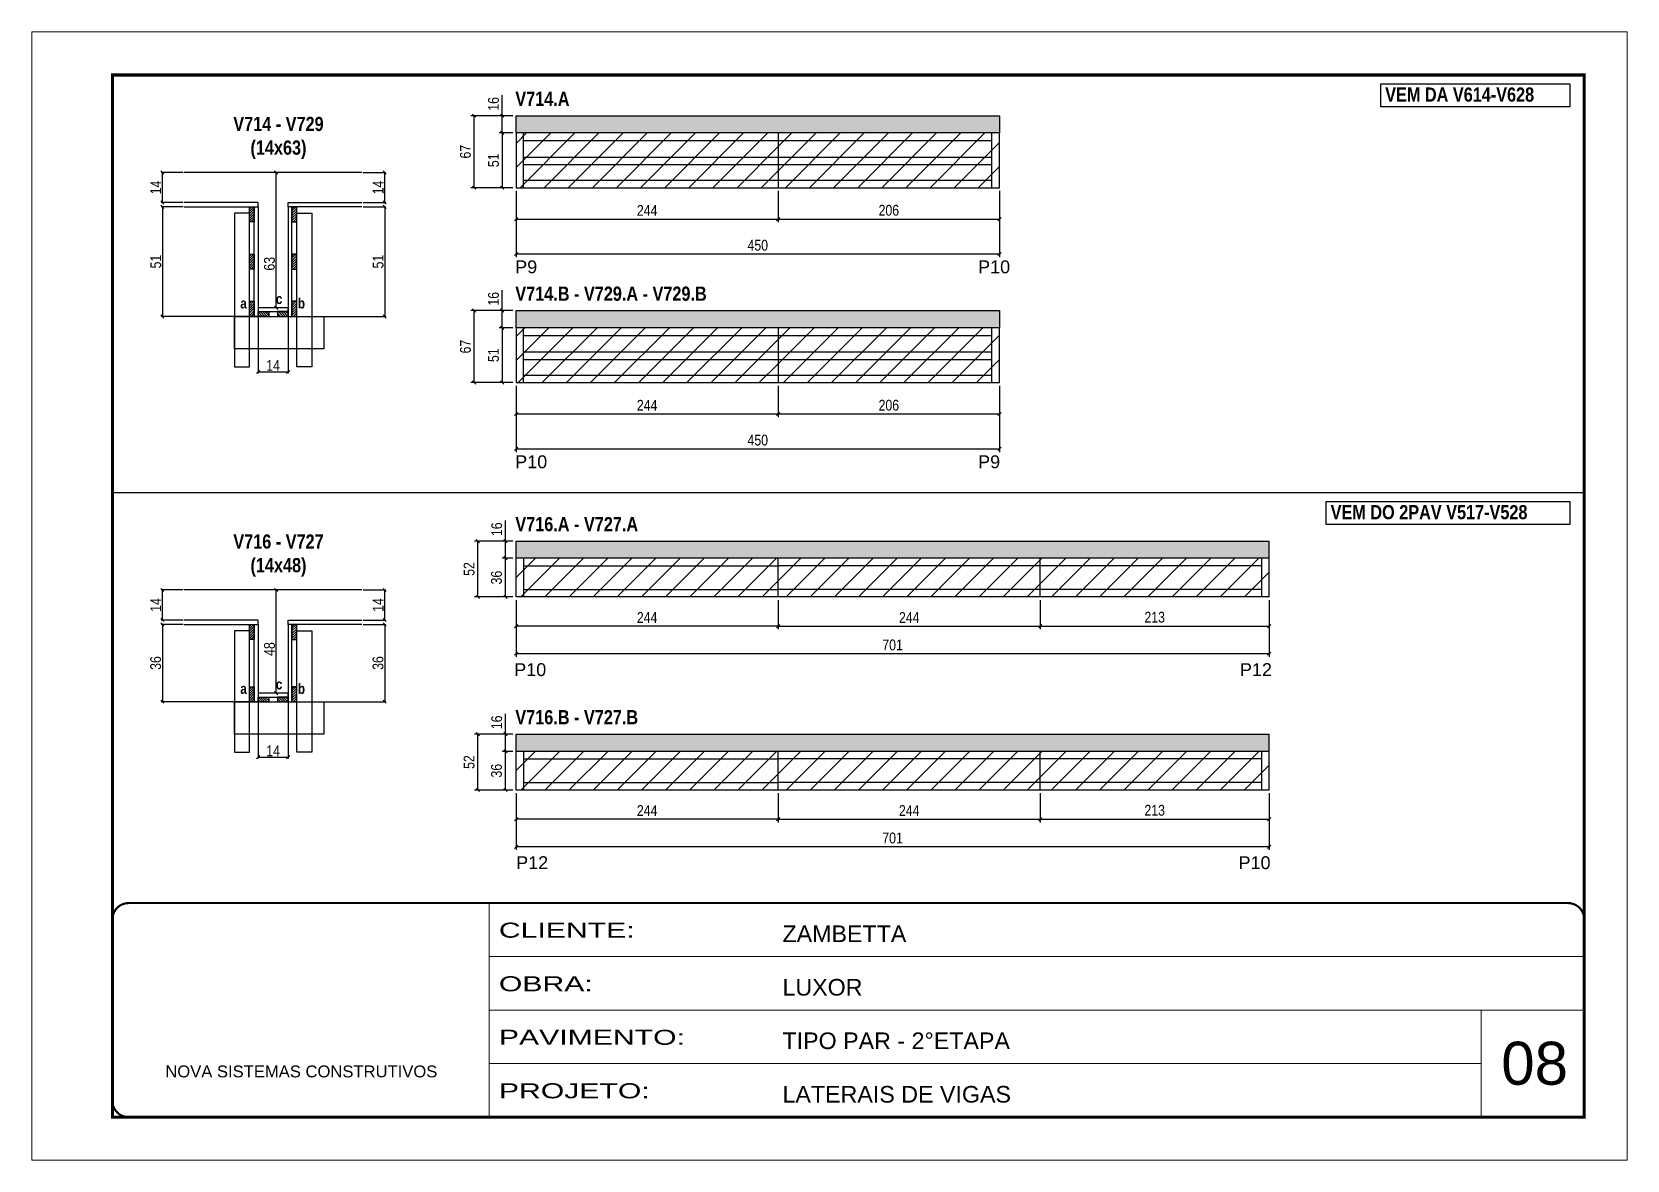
# Model space of a CAD drawing. Extents: x 3309 to 9563, y -2522 to 14608.
# Drawn here: x 8078 to 9563, y 12409 to 13459 of the extents above; entities that cross this region are included whole.
import ezdxf

# ---------------------------------------------------------------- set-up
doc = ezdxf.new("R2010")
doc.units = 0
doc.linetypes.add('CONTINUO', pattern=[0])
doc.linetypes.add('DASHED', pattern=[0.75, 0.5, -0.25])
for name, color, linetype in [('5', 5, 'Continuous'), ('COTA', 241, 'Continuous'), ('detalhes', 4, 'Continuous'), ('NOMENCLATURA', 7, 'Continuous'), ('Painéis', 200, 'Continuous'), ('SARR_2.2x7', 40, 'Continuous'), ('SARR_3.5x7', 81, 'Continuous')]:
    doc.layers.add(name, color=color, linetype=linetype)
for name, color, linetype, lineweight in [('CARIMBO', 255, 'Continuous', 9), ('CONCRETO', 251, 'Continuous', 25), ('Folhas', 255, 'Continuous', 9), ('Hachura', 251, 'Continuous', 9), ('SARRAFO DE PRESSAO', 251, 'DASHED', 9)]:
    doc.layers.add(name, color=color, linetype=linetype, lineweight=lineweight)
doc.styles.add('ARIAL', font='arial.ttf')
doc.styles.add('COTA TECNICA', font='techl___.ttf', dxfattribs={"height": 10})
doc.styles.add('COTA TECNICA 2X', font='techl___.ttf', dxfattribs={"height": 10})
doc.styles.get("Standard").update_dxf_attribs({"font": 'arial.ttf'})
doc.styles.add('TECNICA', font='techb___.ttf', dxfattribs={"height": 10})
doc.styles.add('Tecnologia', font='')
doc.styles.get('Tecnologia').set_extended_font_data('Forgotten Futurist')
doc.dimstyles.new('PAINEL', dxfattribs={"dimtxt": 10, "dimasz": 3, "dimexe": 3, "dimexo": 3, "dimgap": 3, "dimtad": 1, "dimdec": 1, "dimzin": 12, "dimdsep": 46, "dimtxsty": 'COTA TECNICA', "dimblk1": 'OBLIQUE', "dimblk2": 'OBLIQUE', "dimsah": 1, "dimcen": 0.9, "dimclrd": 4, "dimclre": 4, "dimclrt": 240, "dimadec": 1, "dimazin": 3, "dimtfac": 1, "dimtdec": 1, "dimtmove": 0, "dimatfit": 3, "dimfxl": 1, "dimtolj": 1, "dimtzin": 12, "dimarcsym": 0})
doc.dimstyles.new('SECAO', dxfattribs={"dimscale": 0.333333, "dimtxt": 5, "dimasz": 9, "dimexe": 3, "dimexo": 3, "dimgap": 3, "dimtad": 1, "dimdec": 1, "dimlfac": 0.5, "dimzin": 12, "dimdsep": 46, "dimtxsty": 'COTA TECNICA 2X', "dimblk1": 'OBLIQUE', "dimblk2": 'OBLIQUE', "dimsah": 1, "dimcen": 0.9, "dimclrd": 4, "dimclre": 4, "dimclrt": 240, "dimadec": 1, "dimazin": 3, "dimtfac": 1, "dimtdec": 1, "dimtmove": 0, "dimatfit": 3, "dimfxl": 1, "dimtolj": 1, "dimtzin": 12, "dimarcsym": 0})

msp = doc.modelspace()

# ---------------------------------------------------------------- texts
at = {"layer": '5', "linetype": 'Continuous'}
for s, rotation, p in [('P9', 359.99996, (8527.76, 13234.61)), ('P10', 359.99996, (8958.69, 13234.61)), ('P10', 359.99996, (8527.76, 13053.2)), ('P9', 359.99996, (8958.69, 13053.2)), ('P10', 0.00004, (8526.83, 12859.75)), ('P12', 0.00004, (9202.44, 12859.75)), ('P12', 359.99996, (8528.65, 12680.06)), ('P10', 359.99996, (9201.13, 12680.06))]:
    msp.add_text(s, height=12, rotation=rotation, dxfattribs=at).set_placement(p)
at = {"layer": 'CARIMBO', "style": 'ARIAL'}
msp.add_text('08', height=40, dxfattribs=at).set_placement((9445.73, 12479.43))
at = {"layer": 'detalhes', "style": 'TECNICA'}
for s, p in [('a', (8271.85, 13201.9)), ('c', (8304.91, 13206.01)), ('b', (8325.41, 13201.89)), ('a', (8271.85, 12843.24)), ('c', (8304.91, 12847.35)), ('b', (8325.41, 12843.23))]:
    msp.add_text(s, height=9.6, dxfattribs=at).set_placement(p)
at = {"layer": 'NOMENCLATURA', "style": 'TECNICA'}
for s, p in [('V714.A', (8527.9, 13390.48)), ('VEM DA V614-V628', (9337.69, 13394.37)), ('V714.B - V729.A - V729.B', (8527.9, 13209.06)), ('VEM DO 2PAV V517-V528', (9286.91, 13005.7)), ('V716.A - V727.A', (8527.9, 12994.56)), ('V716.B - V727.B', (8527.9, 12814.87))]:
    msp.add_text(s, height=13.2, dxfattribs=at).set_placement(p)
at = {"layer": 'NOMENCLATURA', "char_height": 13.2, "attachment_point": 2, "style": 'TECNICA'}
for s, heights, insert in [('V714 - V729\\P(14x63)', [0], (8307.4, 13380.24)), ('V716 - V727\\P(14x48)', [43.4], (8307.4, 12991.57))]:
    msp.add_mtext_dynamic_manual_height_columns(s, width=300.2766, gutter_width=1, heights=heights, dxfattribs=dict(at, insert=insert))

# ---------------------------------------------------------------- blocks, each defined once
blk = doc.blocks.new('9999999999')
at = {"color": 30, "linetype": 'CONTINUO'}
for p, q in [((98564.6, 34230.2), (98564.6, 34429.4)), ((98564.6, 34379.6), (99584, 34379.6)), ((98564.6, 34329.8), (99488, 34329.8)), ((99584, 34329.8), (99488, 34329.8)), ((99488, 34329.8), (99488, 34230.2)), ((98564.6, 34280), (99488, 34280))]:
    blk.add_line(p, q, dxfattribs=at)
at = {"color": 30, "linetype": 'CONTINUO', "const_width": 2}
blk.add_lwpolyline([(99584, 34230.2), (99584, 34414.4, 0.414214), (99569, 34429.4), (98229, 34429.4, 0.414214), (98214, 34414.4), (98214, 34245.2, 0.414214), (98229, 34230.2), (99584, 34230.2)], format="xyb", dxfattribs=at)
at = {"layer": 'Folhas'}
blk.add_lwpolyline([(98139, 34190.2), (99624, 34190.2), (99624, 35240.2), (98139, 35240.2)], close=True, dxfattribs=at)
at = {"layer": 'Folhas', "color": 30, "const_width": 3}
blk.add_lwpolyline([(98214, 34230.2), (99584, 34230.2), (99584, 35200.2), (98214, 35200.2)], close=True, dxfattribs=at)
at = {"color": 7, "linetype": 'Continuous', "ltscale": 5, "style": 'ARIAL'}
for s, height, p in [('ZAMBETTA', 15.48, (98837.7, 34393.1)), ('LUXOR', 15.48, (98837.7, 34343.3)), ('TIPO PAR - 2°ETAPA', 15.483, (98837.7, 34293.5)), ('NOVA SISTEMAS CONSTRUTIVOS', 11.059, (98263.2, 34267.2)), ('LATERAIS DE VIGAS', 15.483, (98837.7, 34243.7))]:
    blk.add_text(s, height=height, dxfattribs=at).set_placement(p)
at = {"layer": 'Folhas', "color": 7, "style": 'Tecnologia', "width": 1.5}
for s, p in [('CLIENTE:', (98573.7, 34397.2)), ('OBRA:', (98573.7, 34347.3)), ('PAVIMENTO:', (98573.7, 34297.5)), ('PROJETO:', (98573.7, 34247.7))]:
    blk.add_text(s, height=14, dxfattribs=at).set_placement(p)
blk = doc.blocks.new('_Oblique')
at = {"color": 0, "linetype": 'ByBlock', "lineweight": -2}
blk.add_line((-0.5, -0.5), (0.5, 0.5), dxfattribs=at)
blk = doc.blocks.new('*D134')
at = {"layer": 'COTA', "color": 4, "lineweight": -2, "transparency": 16777216}
for p, q in [((8218.7, 13296.5), (8198.3, 13296.5)), ((8199.3, 13296.5), (8199.3, 13194.5)), ((8279.4, 13194.5), (8198.3, 13194.5))]:
    blk.add_line(p, q, dxfattribs=at)
at = {"layer": 'Defpoints', "color": 0, "transparency": 16777216}
for p in [(8219.7, 13296.5), (8199.3, 13194.5), (8280.4, 13194.5, 0)]:
    blk.add_point(p, dxfattribs=at)
at = {"layer": 'COTA', "color": 4, "lineweight": -2, "transparency": 16777216, "xscale": 3, "yscale": 3, "zscale": 3}
for p, rotation in [((8199.3, 13296.5), 90), ((8199.3, 13194.5), 270)]:
    blk.add_blockref('_Oblique', p, dxfattribs=dict(at, rotation=rotation))
at = {"layer": 'COTA', "color": 240, "transparency": 16777216, "insert": (8193.2, 13245.5), "char_height": 10, "attachment_point": 5, "rotation": 90, "style": 'COTA TECNICA 2X'}
blk.add_mtext('\\A1;51', dxfattribs=at)
blk = doc.blocks.new('*D135')
at = {"layer": 'COTA', "color": 4, "lineweight": -2, "transparency": 16777216}
for p, q in [((8386.1, 13296.5), (8407.3, 13296.5)), ((8406.3, 13296.5), (8406.3, 13194.5)), ((8325.4, 13194.5), (8407.3, 13194.5))]:
    blk.add_line(p, q, dxfattribs=at)
at = {"layer": 'Defpoints', "color": 0, "transparency": 16777216}
for p in [(8385.1, 13296.5), (8324.4, 13194.5, 0), (8406.3, 13194.5)]:
    blk.add_point(p, dxfattribs=at)
at = {"layer": 'COTA', "color": 4, "lineweight": -2, "transparency": 16777216, "xscale": 3, "yscale": 3, "zscale": 3}
for p, rotation in [((8406.3, 13296.5), 90), ((8406.3, 13194.5), 270)]:
    blk.add_blockref('_Oblique', p, dxfattribs=dict(at, rotation=rotation))
at = {"layer": 'COTA', "color": 240, "transparency": 16777216, "insert": (8400.2, 13245.5), "char_height": 10, "attachment_point": 5, "rotation": 90, "style": 'COTA TECNICA 2X'}
blk.add_mtext('\\A1;51', dxfattribs=at)
blk = doc.blocks.new('*D136')
at = {"layer": 'COTA', "color": 4, "lineweight": -2, "transparency": 16777216}
for p, q in [((8315.4, 13328.5), (8304.2, 13328.5)), ((8305.2, 13202.5), (8305.2, 13328.5)), ((8315.4, 13202.5), (8304.2, 13202.5))]:
    blk.add_line(p, q, dxfattribs=at)
at = {"layer": 'Defpoints', "color": 0, "transparency": 16777216}
for p in [(8305.2, 13328.5), (8316.4, 13328.5), (8316.4, 13202.5)]:
    blk.add_point(p, dxfattribs=at)
at = {"layer": 'COTA', "color": 4, "lineweight": -2, "transparency": 16777216, "xscale": 3, "yscale": 3, "zscale": 3}
for p, rotation in [((8305.2, 13328.5), 90), ((8305.2, 13202.5), 270)]:
    blk.add_blockref('_Oblique', p, dxfattribs=dict(at, rotation=rotation))
at = {"layer": 'COTA', "color": 240, "transparency": 16777216, "insert": (8299, 13243.5), "char_height": 10, "attachment_point": 5, "rotation": 90, "style": 'COTA TECNICA 2X'}
blk.add_mtext('\\A1;63', dxfattribs=at)
blk = doc.blocks.new('*D137')
at = {"layer": 'COTA', "color": 4, "lineweight": -2, "transparency": 16777216}
for p, q in [((8386.1, 13328.5), (8407.3, 13328.5)), ((8406.3, 13300.5), (8406.3, 13328.5)), ((8386.1, 13300.5), (8407.3, 13300.5))]:
    blk.add_line(p, q, dxfattribs=at)
at = {"layer": 'Defpoints', "color": 0, "transparency": 16777216}
for p in [(8385.1, 13328.5), (8406.3, 13328.5), (8385.1, 13300.5)]:
    blk.add_point(p, dxfattribs=at)
at = {"layer": 'COTA', "color": 4, "lineweight": -2, "transparency": 16777216, "xscale": 3, "yscale": 3, "zscale": 3}
for p, rotation in [((8406.3, 13328.5), 90), ((8406.3, 13300.5), 270)]:
    blk.add_blockref('_Oblique', p, dxfattribs=dict(at, rotation=rotation))
at = {"layer": 'COTA', "color": 240, "transparency": 16777216, "insert": (8400.2, 13314.5), "char_height": 10, "attachment_point": 5, "rotation": 90, "style": 'COTA TECNICA 2X'}
blk.add_mtext('\\A1;14', dxfattribs=at)
blk = doc.blocks.new('*D138')
at = {"layer": 'COTA', "color": 4, "lineweight": -2, "transparency": 16777216}
for p, q in [((8218.7, 13328.5), (8198.3, 13328.5)), ((8199.3, 13300.5), (8199.3, 13328.5)), ((8218.7, 13300.5), (8198.3, 13300.5))]:
    blk.add_line(p, q, dxfattribs=at)
at = {"layer": 'Defpoints', "color": 0, "transparency": 16777216}
for p in [(8199.3, 13328.5), (8219.7, 13328.5), (8219.7, 13300.5)]:
    blk.add_point(p, dxfattribs=at)
at = {"layer": 'COTA', "color": 4, "lineweight": -2, "transparency": 16777216, "xscale": 3, "yscale": 3, "zscale": 3}
for p, rotation in [((8199.3, 13328.5), 90), ((8199.3, 13300.5), 270)]:
    blk.add_blockref('_Oblique', p, dxfattribs=dict(at, rotation=rotation))
at = {"layer": 'COTA', "color": 240, "transparency": 16777216, "insert": (8193.2, 13314.5), "char_height": 10, "attachment_point": 5, "rotation": 90, "style": 'COTA TECNICA 2X'}
blk.add_mtext('\\A1;14', dxfattribs=at)
blk = doc.blocks.new('*D139')
at = {"layer": 'COTA', "color": 4, "lineweight": -2, "transparency": 16777216}
for p, q in [((8288.4, 13193.5), (8288.4, 13141.8)), ((8316.4, 13193.5), (8316.4, 13141.8)), ((8288.4, 13142.8), (8316.4, 13142.8))]:
    blk.add_line(p, q, dxfattribs=at)
at = {"layer": 'Defpoints', "color": 0, "transparency": 16777216}
for p in [(8288.4, 13194.5), (8316.4, 13194.5), (8316.4, 13142.8)]:
    blk.add_point(p, dxfattribs=at)
at = {"layer": 'COTA', "color": 4, "lineweight": -2, "transparency": 16777216, "xscale": 3, "yscale": 3, "zscale": 3, "rotation": 180}
blk.add_blockref('_Oblique', (8288.4, 13142.8), dxfattribs=at)
at = {"layer": 'COTA', "color": 4, "lineweight": -2, "transparency": 16777216, "xscale": 3, "yscale": 3, "zscale": 3}
blk.add_blockref('_Oblique', (8316.4, 13142.8), dxfattribs=at)
at = {"layer": 'COTA', "color": 240, "transparency": 16777216, "insert": (8302.4, 13148.9), "char_height": 10, "attachment_point": 5, "style": 'COTA TECNICA 2X'}
blk.add_mtext('\\A1;14', dxfattribs=at)
blk = doc.blocks.new('*D140')
at = {"layer": 'COTA', "color": 4, "lineweight": -2, "transparency": 16777216}
for p, q in [((8528.6, 13311.3), (8528.6, 13249.6)), ((8978.6, 13311.3), (8978.6, 13249.6)), ((8528.6, 13252.6), (8978.6, 13252.6))]:
    blk.add_line(p, q, dxfattribs=at)
at = {"layer": 'Defpoints', "color": 0, "transparency": 16777216}
for p in [(8528.6, 13314.3), (8978.6, 13314.3), (8978.6, 13252.6)]:
    blk.add_point(p, dxfattribs=at)
at = {"layer": 'COTA', "color": 4, "lineweight": -2, "transparency": 16777216, "xscale": 3, "yscale": 3, "zscale": 3, "rotation": 180}
blk.add_blockref('_Oblique', (8528.6, 13252.6), dxfattribs=at)
at = {"layer": 'COTA', "color": 4, "lineweight": -2, "transparency": 16777216, "xscale": 3, "yscale": 3, "zscale": 3}
blk.add_blockref('_Oblique', (8978.6, 13252.6), dxfattribs=at)
at = {"layer": 'COTA', "color": 240, "transparency": 16777216, "insert": (8753.6, 13260.7), "char_height": 10, "attachment_point": 5, "style": 'COTA TECNICA'}
blk.add_mtext('\\A1;450', dxfattribs=at)
blk = doc.blocks.new('*D141')
at = {"layer": 'COTA', "color": 4, "lineweight": -2, "transparency": 16777216}
for p, q in [((8528.6, 13311.3), (8528.6, 13282.1)), ((8772.6, 13311.3), (8772.6, 13282.1)), ((8528.6, 13285.1), (8772.6, 13285.1))]:
    blk.add_line(p, q, dxfattribs=at)
at = {"layer": 'Defpoints', "color": 0, "transparency": 16777216}
for p in [(8528.6, 13314.3), (8772.6, 13314.3), (8772.6, 13285.1)]:
    blk.add_point(p, dxfattribs=at)
at = {"layer": 'COTA', "color": 4, "lineweight": -2, "transparency": 16777216, "xscale": 3, "yscale": 3, "zscale": 3, "rotation": 180}
blk.add_blockref('_Oblique', (8528.6, 13285.1), dxfattribs=at)
at = {"layer": 'COTA', "color": 4, "lineweight": -2, "transparency": 16777216, "xscale": 3, "yscale": 3, "zscale": 3}
blk.add_blockref('_Oblique', (8772.6, 13285.1), dxfattribs=at)
at = {"layer": 'COTA', "color": 240, "transparency": 16777216, "insert": (8650.6, 13293.2), "char_height": 10, "attachment_point": 5, "style": 'COTA TECNICA'}
blk.add_mtext('\\A1;244', dxfattribs=at)
blk = doc.blocks.new('*D142')
at = {"layer": 'COTA', "color": 4, "lineweight": -2, "transparency": 16777216}
for p, q in [((8772.6, 13311.3), (8772.6, 13282.1)), ((8978.6, 13311.3), (8978.6, 13282.1)), ((8772.6, 13285.1), (8978.6, 13285.1))]:
    blk.add_line(p, q, dxfattribs=at)
at = {"layer": 'Defpoints', "color": 0, "transparency": 16777216}
for p in [(8772.6, 13314.3), (8978.6, 13314.3), (8978.6, 13285.1)]:
    blk.add_point(p, dxfattribs=at)
at = {"layer": 'COTA', "color": 4, "lineweight": -2, "transparency": 16777216, "xscale": 3, "yscale": 3, "zscale": 3, "rotation": 180}
blk.add_blockref('_Oblique', (8772.6, 13285.1), dxfattribs=at)
at = {"layer": 'COTA', "color": 4, "lineweight": -2, "transparency": 16777216, "xscale": 3, "yscale": 3, "zscale": 3}
blk.add_blockref('_Oblique', (8978.6, 13285.1), dxfattribs=at)
at = {"layer": 'COTA', "color": 240, "transparency": 16777216, "insert": (8875.6, 13293.2), "char_height": 10, "attachment_point": 5, "style": 'COTA TECNICA'}
blk.add_mtext('\\A1;206', dxfattribs=at)
blk = doc.blocks.new('*D143')
at = {"layer": 'COTA', "color": 4, "lineweight": -2, "transparency": 16777216}
for p, q in [((8525.6, 13365.3), (8512.7, 13365.3)), ((8515.7, 13365.3), (8515.7, 13314.3)), ((8525.6, 13314.3), (8512.7, 13314.3))]:
    blk.add_line(p, q, dxfattribs=at)
at = {"layer": 'Defpoints', "color": 0, "transparency": 16777216}
for p in [(8528.6, 13365.3), (8515.7, 13314.3), (8528.6, 13314.3)]:
    blk.add_point(p, dxfattribs=at)
at = {"layer": 'COTA', "color": 4, "lineweight": -2, "transparency": 16777216, "xscale": 3, "yscale": 3, "zscale": 3}
for p, rotation in [((8515.7, 13365.3), 90), ((8515.7, 13314.3), 270)]:
    blk.add_blockref('_Oblique', p, dxfattribs=dict(at, rotation=rotation))
at = {"layer": 'COTA', "color": 240, "transparency": 16777216, "insert": (8507.6, 13339.8), "char_height": 10, "attachment_point": 5, "rotation": 90, "style": 'COTA TECNICA'}
blk.add_mtext('\\A1;51', dxfattribs=at)
blk = doc.blocks.new('*D144')
at = {"layer": 'COTA', "color": 4, "lineweight": -2, "transparency": 16777216}
for p, q in [((8515.7, 13381.3), (8515.7, 13400.3)), ((8525.6, 13381.3), (8512.7, 13381.3)), ((8515.7, 13365.3), (8515.7, 13381.3)), ((8525.6, 13365.3), (8512.7, 13365.3))]:
    blk.add_line(p, q, dxfattribs=at)
at = {"layer": 'Defpoints', "color": 0, "transparency": 16777216}
for p in [(8515.7, 13381.3), (8528.6, 13381.3), (8528.6, 13365.3)]:
    blk.add_point(p, dxfattribs=at)
at = {"layer": 'COTA', "color": 4, "lineweight": -2, "transparency": 16777216, "xscale": 3, "yscale": 3, "zscale": 3}
for p, rotation in [((8515.7, 13381.3), 90), ((8515.7, 13365.3), 270)]:
    blk.add_blockref('_Oblique', p, dxfattribs=dict(at, rotation=rotation))
at = {"layer": 'COTA', "color": 240, "transparency": 16777216, "insert": (8507.6, 13392.3), "char_height": 10, "attachment_point": 5, "rotation": 90, "style": 'COTA TECNICA'}
blk.add_mtext('\\A1;16', dxfattribs=at)
blk = doc.blocks.new('*D145')
at = {"layer": 'COTA', "color": 4, "lineweight": -2, "transparency": 16777216}
for p, q in [((8525.6, 13381.3), (8486.6, 13381.3)), ((8489.6, 13314.3), (8489.6, 13381.3)), ((8525.6, 13314.3), (8486.6, 13314.3))]:
    blk.add_line(p, q, dxfattribs=at)
at = {"layer": 'Defpoints', "color": 0, "transparency": 16777216}
for p in [(8489.6, 13381.3), (8528.6, 13381.3), (8528.6, 13314.3)]:
    blk.add_point(p, dxfattribs=at)
at = {"layer": 'COTA', "color": 4, "lineweight": -2, "transparency": 16777216, "xscale": 3, "yscale": 3, "zscale": 3}
for p, rotation in [((8489.6, 13381.3), 90), ((8489.6, 13314.3), 270)]:
    blk.add_blockref('_Oblique', p, dxfattribs=dict(at, rotation=rotation))
at = {"layer": 'COTA', "color": 240, "transparency": 16777216, "insert": (8481.5, 13347.8), "char_height": 10, "attachment_point": 5, "rotation": 90, "style": 'COTA TECNICA'}
blk.add_mtext('\\A1;67', dxfattribs=at)
blk = doc.blocks.new('*D146')
at = {"layer": 'COTA', "color": 4, "lineweight": -2, "transparency": 16777216}
for p, q in [((8528.6, 13129.9), (8528.6, 13068.2)), ((8978.6, 13129.9), (8978.6, 13068.2)), ((8528.6, 13071.2), (8978.6, 13071.2))]:
    blk.add_line(p, q, dxfattribs=at)
at = {"layer": 'Defpoints', "color": 0, "transparency": 16777216}
for p in [(8528.6, 13132.9), (8978.6, 13132.9), (8978.6, 13071.2)]:
    blk.add_point(p, dxfattribs=at)
at = {"layer": 'COTA', "color": 4, "lineweight": -2, "transparency": 16777216, "xscale": 3, "yscale": 3, "zscale": 3, "rotation": 180}
blk.add_blockref('_Oblique', (8528.6, 13071.2), dxfattribs=at)
at = {"layer": 'COTA', "color": 4, "lineweight": -2, "transparency": 16777216, "xscale": 3, "yscale": 3, "zscale": 3}
blk.add_blockref('_Oblique', (8978.6, 13071.2), dxfattribs=at)
at = {"layer": 'COTA', "color": 240, "transparency": 16777216, "insert": (8753.6, 13079.3), "char_height": 10, "attachment_point": 5, "style": 'COTA TECNICA'}
blk.add_mtext('\\A1;450', dxfattribs=at)
blk = doc.blocks.new('*D147')
at = {"layer": 'COTA', "color": 4, "lineweight": -2, "transparency": 16777216}
for p, q in [((8528.6, 13129.9), (8528.6, 13100.7)), ((8772.6, 13129.9), (8772.6, 13100.7)), ((8528.6, 13103.7), (8772.6, 13103.7))]:
    blk.add_line(p, q, dxfattribs=at)
at = {"layer": 'Defpoints', "color": 0, "transparency": 16777216}
for p in [(8528.6, 13132.9), (8772.6, 13132.9), (8772.6, 13103.7)]:
    blk.add_point(p, dxfattribs=at)
at = {"layer": 'COTA', "color": 4, "lineweight": -2, "transparency": 16777216, "xscale": 3, "yscale": 3, "zscale": 3, "rotation": 180}
blk.add_blockref('_Oblique', (8528.6, 13103.7), dxfattribs=at)
at = {"layer": 'COTA', "color": 4, "lineweight": -2, "transparency": 16777216, "xscale": 3, "yscale": 3, "zscale": 3}
blk.add_blockref('_Oblique', (8772.6, 13103.7), dxfattribs=at)
at = {"layer": 'COTA', "color": 240, "transparency": 16777216, "insert": (8650.6, 13111.8), "char_height": 10, "attachment_point": 5, "style": 'COTA TECNICA'}
blk.add_mtext('\\A1;244', dxfattribs=at)
blk = doc.blocks.new('*D148')
at = {"layer": 'COTA', "color": 4, "lineweight": -2, "transparency": 16777216}
for p, q in [((8772.6, 13129.9), (8772.6, 13100.7)), ((8978.6, 13129.9), (8978.6, 13100.7)), ((8772.6, 13103.7), (8978.6, 13103.7))]:
    blk.add_line(p, q, dxfattribs=at)
at = {"layer": 'Defpoints', "color": 0, "transparency": 16777216}
for p in [(8772.6, 13132.9), (8978.6, 13132.9), (8978.6, 13103.7)]:
    blk.add_point(p, dxfattribs=at)
at = {"layer": 'COTA', "color": 4, "lineweight": -2, "transparency": 16777216, "xscale": 3, "yscale": 3, "zscale": 3, "rotation": 180}
blk.add_blockref('_Oblique', (8772.6, 13103.7), dxfattribs=at)
at = {"layer": 'COTA', "color": 4, "lineweight": -2, "transparency": 16777216, "xscale": 3, "yscale": 3, "zscale": 3}
blk.add_blockref('_Oblique', (8978.6, 13103.7), dxfattribs=at)
at = {"layer": 'COTA', "color": 240, "transparency": 16777216, "insert": (8875.6, 13111.8), "char_height": 10, "attachment_point": 5, "style": 'COTA TECNICA'}
blk.add_mtext('\\A1;206', dxfattribs=at)
blk = doc.blocks.new('*D149')
at = {"layer": 'COTA', "color": 4, "lineweight": -2, "transparency": 16777216}
for p, q in [((8525.6, 13183.9), (8512.7, 13183.9)), ((8515.7, 13183.9), (8515.7, 13132.9)), ((8525.6, 13132.9), (8512.7, 13132.9))]:
    blk.add_line(p, q, dxfattribs=at)
at = {"layer": 'Defpoints', "color": 0, "transparency": 16777216}
for p in [(8528.6, 13183.9), (8515.7, 13132.9), (8528.6, 13132.9)]:
    blk.add_point(p, dxfattribs=at)
at = {"layer": 'COTA', "color": 4, "lineweight": -2, "transparency": 16777216, "xscale": 3, "yscale": 3, "zscale": 3}
for p, rotation in [((8515.7, 13183.9), 90), ((8515.7, 13132.9), 270)]:
    blk.add_blockref('_Oblique', p, dxfattribs=dict(at, rotation=rotation))
at = {"layer": 'COTA', "color": 240, "transparency": 16777216, "insert": (8507.6, 13158.4), "char_height": 10, "attachment_point": 5, "rotation": 90, "style": 'COTA TECNICA'}
blk.add_mtext('\\A1;51', dxfattribs=at)
blk = doc.blocks.new('*D150')
at = {"layer": 'COTA', "color": 4, "lineweight": -2, "transparency": 16777216}
for p, q in [((8515.7, 13199.9), (8515.7, 13218.9)), ((8525.6, 13199.9), (8512.7, 13199.9)), ((8515.7, 13183.9), (8515.7, 13199.9)), ((8525.6, 13183.9), (8512.7, 13183.9))]:
    blk.add_line(p, q, dxfattribs=at)
at = {"layer": 'Defpoints', "color": 0, "transparency": 16777216}
for p in [(8515.7, 13199.9), (8528.6, 13199.9), (8528.6, 13183.9)]:
    blk.add_point(p, dxfattribs=at)
at = {"layer": 'COTA', "color": 4, "lineweight": -2, "transparency": 16777216, "xscale": 3, "yscale": 3, "zscale": 3}
for p, rotation in [((8515.7, 13199.9), 90), ((8515.7, 13183.9), 270)]:
    blk.add_blockref('_Oblique', p, dxfattribs=dict(at, rotation=rotation))
at = {"layer": 'COTA', "color": 240, "transparency": 16777216, "insert": (8507.6, 13210.9), "char_height": 10, "attachment_point": 5, "rotation": 90, "style": 'COTA TECNICA'}
blk.add_mtext('\\A1;16', dxfattribs=at)
blk = doc.blocks.new('*D151')
at = {"layer": 'COTA', "color": 4, "lineweight": -2, "transparency": 16777216}
for p, q in [((8525.6, 13199.9), (8486.6, 13199.9)), ((8489.6, 13132.9), (8489.6, 13199.9)), ((8525.6, 13132.9), (8486.6, 13132.9))]:
    blk.add_line(p, q, dxfattribs=at)
at = {"layer": 'Defpoints', "color": 0, "transparency": 16777216}
for p in [(8489.6, 13199.9), (8528.6, 13199.9), (8528.6, 13132.9)]:
    blk.add_point(p, dxfattribs=at)
at = {"layer": 'COTA', "color": 4, "lineweight": -2, "transparency": 16777216, "xscale": 3, "yscale": 3, "zscale": 3}
for p, rotation in [((8489.6, 13199.9), 90), ((8489.6, 13132.9), 270)]:
    blk.add_blockref('_Oblique', p, dxfattribs=dict(at, rotation=rotation))
at = {"layer": 'COTA', "color": 240, "transparency": 16777216, "insert": (8481.5, 13166.4), "char_height": 10, "attachment_point": 5, "rotation": 90, "style": 'COTA TECNICA'}
blk.add_mtext('\\A1;67', dxfattribs=at)
blk = doc.blocks.new('*D1104')
at = {"layer": 'COTA', "color": 4, "lineweight": -2, "transparency": 16777216}
for p, q in [((8218.7, 12907.9), (8198.3, 12907.9)), ((8199.3, 12907.9), (8199.3, 12835.9)), ((8279.4, 12835.9), (8198.3, 12835.9))]:
    blk.add_line(p, q, dxfattribs=at)
at = {"layer": 'Defpoints', "color": 0, "transparency": 16777216}
for p in [(8219.7, 12907.9), (8199.3, 12835.9), (8280.4, 12835.9, 0)]:
    blk.add_point(p, dxfattribs=at)
at = {"layer": 'COTA', "color": 4, "lineweight": -2, "transparency": 16777216, "xscale": 3, "yscale": 3, "zscale": 3}
for p, rotation in [((8199.3, 12907.9), 90), ((8199.3, 12835.9), 270)]:
    blk.add_blockref('_Oblique', p, dxfattribs=dict(at, rotation=rotation))
at = {"layer": 'COTA', "color": 240, "transparency": 16777216, "insert": (8193.1, 12871.9), "char_height": 10, "attachment_point": 5, "rotation": 90, "style": 'COTA TECNICA 2X'}
blk.add_mtext('\\A1;36', dxfattribs=at)
blk = doc.blocks.new('*D1105')
at = {"layer": 'COTA', "color": 4, "lineweight": -2, "transparency": 16777216}
for p, q in [((8386.1, 12907.9), (8407.3, 12907.9)), ((8406.3, 12907.9), (8406.3, 12835.9)), ((8325.4, 12835.9), (8407.3, 12835.9))]:
    blk.add_line(p, q, dxfattribs=at)
at = {"layer": 'Defpoints', "color": 0, "transparency": 16777216}
for p in [(8385.1, 12907.9), (8324.4, 12835.9, 0), (8406.3, 12835.9)]:
    blk.add_point(p, dxfattribs=at)
at = {"layer": 'COTA', "color": 4, "lineweight": -2, "transparency": 16777216, "xscale": 3, "yscale": 3, "zscale": 3}
for p, rotation in [((8406.3, 12907.9), 90), ((8406.3, 12835.9), 270)]:
    blk.add_blockref('_Oblique', p, dxfattribs=dict(at, rotation=rotation))
at = {"layer": 'COTA', "color": 240, "transparency": 16777216, "insert": (8400.1, 12871.9), "char_height": 10, "attachment_point": 5, "rotation": 90, "style": 'COTA TECNICA 2X'}
blk.add_mtext('\\A1;36', dxfattribs=at)
blk = doc.blocks.new('*D1106')
at = {"layer": 'COTA', "color": 4, "lineweight": -2, "transparency": 16777216}
for p, q in [((8315.4, 12939.9), (8304.2, 12939.9)), ((8305.2, 12843.9), (8305.2, 12939.9)), ((8315.4, 12843.9), (8304.2, 12843.9))]:
    blk.add_line(p, q, dxfattribs=at)
at = {"layer": 'Defpoints', "color": 0, "transparency": 16777216}
for p in [(8305.2, 12939.9), (8316.4, 12939.9), (8316.4, 12843.9)]:
    blk.add_point(p, dxfattribs=at)
at = {"layer": 'COTA', "color": 4, "lineweight": -2, "transparency": 16777216, "xscale": 3, "yscale": 3, "zscale": 3}
for p, rotation in [((8305.2, 12939.9), 90), ((8305.2, 12843.9), 270)]:
    blk.add_blockref('_Oblique', p, dxfattribs=dict(at, rotation=rotation))
at = {"layer": 'COTA', "color": 240, "transparency": 16777216, "insert": (8299.1, 12884.9), "char_height": 10, "attachment_point": 5, "rotation": 90, "style": 'COTA TECNICA 2X'}
blk.add_mtext('\\A1;48', dxfattribs=at)
blk = doc.blocks.new('*D1107')
at = {"layer": 'COTA', "color": 4, "lineweight": -2, "transparency": 16777216}
for p, q in [((8386.1, 12939.9), (8407.3, 12939.9)), ((8406.3, 12911.9), (8406.3, 12939.9)), ((8386.1, 12911.9), (8407.3, 12911.9))]:
    blk.add_line(p, q, dxfattribs=at)
at = {"layer": 'Defpoints', "color": 0, "transparency": 16777216}
for p in [(8385.1, 12939.9), (8406.3, 12939.9), (8385.1, 12911.9)]:
    blk.add_point(p, dxfattribs=at)
at = {"layer": 'COTA', "color": 4, "lineweight": -2, "transparency": 16777216, "xscale": 3, "yscale": 3, "zscale": 3}
for p, rotation in [((8406.3, 12939.9), 90), ((8406.3, 12911.9), 270)]:
    blk.add_blockref('_Oblique', p, dxfattribs=dict(at, rotation=rotation))
at = {"layer": 'COTA', "color": 240, "transparency": 16777216, "insert": (8400.2, 12925.9), "char_height": 10, "attachment_point": 5, "rotation": 90, "style": 'COTA TECNICA 2X'}
blk.add_mtext('\\A1;14', dxfattribs=at)
blk = doc.blocks.new('*D1114')
at = {"layer": 'COTA', "color": 4, "lineweight": -2, "transparency": 16777216}
for p, q in [((8218.7, 12939.9), (8198.3, 12939.9)), ((8199.3, 12911.9), (8199.3, 12939.9)), ((8218.7, 12911.9), (8198.3, 12911.9))]:
    blk.add_line(p, q, dxfattribs=at)
at = {"layer": 'Defpoints', "color": 0, "transparency": 16777216}
for p in [(8199.3, 12939.9), (8219.7, 12939.9), (8219.7, 12911.9)]:
    blk.add_point(p, dxfattribs=at)
at = {"layer": 'COTA', "color": 4, "lineweight": -2, "transparency": 16777216, "xscale": 3, "yscale": 3, "zscale": 3}
for p, rotation in [((8199.3, 12939.9), 90), ((8199.3, 12911.9), 270)]:
    blk.add_blockref('_Oblique', p, dxfattribs=dict(at, rotation=rotation))
at = {"layer": 'COTA', "color": 240, "transparency": 16777216, "insert": (8193.2, 12925.9), "char_height": 10, "attachment_point": 5, "rotation": 90, "style": 'COTA TECNICA 2X'}
blk.add_mtext('\\A1;14', dxfattribs=at)
blk = doc.blocks.new('*D1115')
at = {"layer": 'COTA', "color": 4, "lineweight": -2, "transparency": 16777216}
for p, q in [((8288.4, 12834.9), (8288.4, 12783.2)), ((8316.4, 12834.9), (8316.4, 12783.2)), ((8288.4, 12784.2), (8316.4, 12784.2))]:
    blk.add_line(p, q, dxfattribs=at)
at = {"layer": 'Defpoints', "color": 0, "transparency": 16777216}
for p in [(8288.4, 12835.9), (8316.4, 12835.9), (8316.4, 12784.2)]:
    blk.add_point(p, dxfattribs=at)
at = {"layer": 'COTA', "color": 4, "lineweight": -2, "transparency": 16777216, "xscale": 3, "yscale": 3, "zscale": 3, "rotation": 180}
blk.add_blockref('_Oblique', (8288.4, 12784.2), dxfattribs=at)
at = {"layer": 'COTA', "color": 4, "lineweight": -2, "transparency": 16777216, "xscale": 3, "yscale": 3, "zscale": 3}
blk.add_blockref('_Oblique', (8316.4, 12784.2), dxfattribs=at)
at = {"layer": 'COTA', "color": 240, "transparency": 16777216, "insert": (8302.4, 12790.2), "char_height": 10, "attachment_point": 5, "style": 'COTA TECNICA 2X'}
blk.add_mtext('\\A1;14', dxfattribs=at)
blk = doc.blocks.new('*D1108')
at = {"layer": 'COTA', "color": 4, "linetype": 'ByBlock', "lineweight": -2, "transparency": 16777216}
for p, q in [((8528.6, 12930.4), (8528.6, 12903.3)), ((8772.6, 12930.4), (8772.6, 12903.3)), ((8772.6, 12906.3), (8528.6, 12906.3))]:
    blk.add_line(p, q, dxfattribs=at)
at = {"layer": 'Defpoints', "color": 0, "linetype": 'ByBlock', "transparency": 16777216}
for p in [(8528.6, 12933.4), (8772.6, 12933.4), (8528.6, 12906.3)]:
    blk.add_point(p, dxfattribs=at)
at = {"layer": 'COTA', "color": 4, "linetype": 'ByBlock', "lineweight": -2, "transparency": 16777216, "xscale": 3, "yscale": 3, "zscale": 3, "rotation": 180}
blk.add_blockref('_Oblique', (8528.6, 12906.3), dxfattribs=at)
at = {"layer": 'COTA', "color": 4, "linetype": 'ByBlock', "lineweight": -2, "transparency": 16777216, "xscale": 3, "yscale": 3, "zscale": 3}
blk.add_blockref('_Oblique', (8772.6, 12906.3), dxfattribs=at)
at = {"layer": 'COTA', "color": 240, "linetype": 'ByBlock', "transparency": 16777216, "insert": (8650.6, 12914.3), "char_height": 10, "attachment_point": 5, "style": 'COTA TECNICA'}
blk.add_mtext('\\A1;244', dxfattribs=at)
blk = doc.blocks.new('*D1109')
at = {"layer": 'COTA', "color": 4, "lineweight": -2, "transparency": 16777216}
for p, q in [((8772.6, 12930.4), (8772.6, 12903.3)), ((9016.6, 12930.4), (9016.6, 12903.3)), ((8772.6, 12906.3), (9016.6, 12906.3))]:
    blk.add_line(p, q, dxfattribs=at)
at = {"layer": 'Defpoints', "color": 0, "transparency": 16777216}
for p in [(8772.6, 12933.4, 0), (9016.6, 12933.4, 0), (9016.6, 12906.3)]:
    blk.add_point(p, dxfattribs=at)
at = {"layer": 'COTA', "color": 4, "lineweight": -2, "transparency": 16777216, "xscale": 3, "yscale": 3, "zscale": 3, "rotation": 180}
blk.add_blockref('_Oblique', (8772.6, 12906.3), dxfattribs=at)
at = {"layer": 'COTA', "color": 4, "lineweight": -2, "transparency": 16777216, "xscale": 3, "yscale": 3, "zscale": 3}
blk.add_blockref('_Oblique', (9016.6, 12906.3), dxfattribs=at)
at = {"layer": 'COTA', "color": 240, "transparency": 16777216, "insert": (8894.6, 12914.3), "char_height": 10, "attachment_point": 5, "style": 'COTA TECNICA'}
blk.add_mtext('\\A1;244', dxfattribs=at)
blk = doc.blocks.new('*D1110')
at = {"layer": 'COTA', "color": 4, "lineweight": -2, "transparency": 16777216}
for p, q in [((9016.6, 12930.4), (9016.6, 12903.3)), ((9229.6, 12930.4), (9229.6, 12903.3)), ((9016.6, 12906.3), (9229.6, 12906.3))]:
    blk.add_line(p, q, dxfattribs=at)
at = {"layer": 'Defpoints', "color": 0, "transparency": 16777216}
for p in [(9016.6, 12933.4, 0), (9229.6, 12933.4, 0), (9229.6, 12906.3)]:
    blk.add_point(p, dxfattribs=at)
at = {"layer": 'COTA', "color": 4, "lineweight": -2, "transparency": 16777216, "xscale": 3, "yscale": 3, "zscale": 3, "rotation": 180}
blk.add_blockref('_Oblique', (9016.6, 12906.3), dxfattribs=at)
at = {"layer": 'COTA', "color": 4, "lineweight": -2, "transparency": 16777216, "xscale": 3, "yscale": 3, "zscale": 3}
blk.add_blockref('_Oblique', (9229.6, 12906.3), dxfattribs=at)
at = {"layer": 'COTA', "color": 240, "transparency": 16777216, "insert": (9123.1, 12914.5), "char_height": 10, "attachment_point": 5, "style": 'COTA TECNICA'}
blk.add_mtext('\\A1;213', dxfattribs=at)
blk = doc.blocks.new('*D1116')
at = {"layer": 'COTA', "color": 4, "lineweight": -2, "transparency": 16777216}
for p, q in [((8528.6, 12930.4), (8528.6, 12877.6)), ((9229.6, 12930.4), (9229.6, 12877.6)), ((9229.6, 12880.6), (8528.6, 12880.6))]:
    blk.add_line(p, q, dxfattribs=at)
at = {"layer": 'Defpoints', "color": 0, "transparency": 16777216}
for p in [(8528.6, 12933.4, 0), (9229.6, 12933.4, 0), (8528.6, 12880.6)]:
    blk.add_point(p, dxfattribs=at)
at = {"layer": 'COTA', "color": 4, "lineweight": -2, "transparency": 16777216, "xscale": 3, "yscale": 3, "zscale": 3, "rotation": 180}
blk.add_blockref('_Oblique', (8528.6, 12880.6), dxfattribs=at)
at = {"layer": 'COTA', "color": 4, "lineweight": -2, "transparency": 16777216, "xscale": 3, "yscale": 3, "zscale": 3}
blk.add_blockref('_Oblique', (9229.6, 12880.6), dxfattribs=at)
at = {"layer": 'COTA', "color": 240, "transparency": 16777216, "insert": (8879.1, 12888.7), "char_height": 10, "attachment_point": 5, "style": 'COTA TECNICA'}
blk.add_mtext('\\A1;701', dxfattribs=at)
blk = doc.blocks.new('*D1117')
at = {"layer": 'COTA', "color": 4, "lineweight": -2, "transparency": 16777216}
for p, q in [((8525.6, 12969.4), (8515.7, 12969.4)), ((8518.7, 12933.4), (8518.7, 12969.4)), ((8525.6, 12933.4), (8515.7, 12933.4))]:
    blk.add_line(p, q, dxfattribs=at)
at = {"layer": 'Defpoints', "color": 0, "transparency": 16777216}
for p in [(8518.7, 12969.4), (8528.6, 12969.4), (8528.6, 12933.4)]:
    blk.add_point(p, dxfattribs=at)
at = {"layer": 'COTA', "color": 4, "lineweight": -2, "transparency": 16777216, "xscale": 3, "yscale": 3, "zscale": 3}
for p, rotation in [((8518.7, 12969.4), 90), ((8518.7, 12933.4), 270)]:
    blk.add_blockref('_Oblique', p, dxfattribs=dict(at, rotation=rotation))
at = {"layer": 'COTA', "color": 240, "transparency": 16777216, "insert": (8510.4, 12951.4), "char_height": 10, "attachment_point": 5, "rotation": 90, "style": 'COTA TECNICA'}
blk.add_mtext('\\A1;36', dxfattribs=at)
blk = doc.blocks.new('*D1118')
at = {"layer": 'COTA', "color": 4, "lineweight": -2, "transparency": 16777216}
for p, q in [((8518.7, 12985.4), (8518.7, 13004.4)), ((8525.6, 12985.4), (8515.7, 12985.4)), ((8518.7, 12969.4), (8518.7, 12985.4)), ((8525.6, 12969.4), (8515.7, 12969.4))]:
    blk.add_line(p, q, dxfattribs=at)
at = {"layer": 'Defpoints', "color": 0, "transparency": 16777216}
for p in [(8518.7, 12985.4), (8528.6, 12985.4), (8528.6, 12969.4)]:
    blk.add_point(p, dxfattribs=at)
at = {"layer": 'COTA', "color": 4, "lineweight": -2, "transparency": 16777216, "xscale": 3, "yscale": 3, "zscale": 3}
for p, rotation in [((8518.7, 12985.4), 90), ((8518.7, 12969.4), 270)]:
    blk.add_blockref('_Oblique', p, dxfattribs=dict(at, rotation=rotation))
at = {"layer": 'COTA', "color": 240, "transparency": 16777216, "insert": (8510.6, 12996.4), "char_height": 10, "attachment_point": 5, "rotation": 90, "style": 'COTA TECNICA'}
blk.add_mtext('\\A1;16', dxfattribs=at)
blk = doc.blocks.new('*D1119')
at = {"layer": 'COTA', "color": 4, "lineweight": -2, "transparency": 16777216}
for p, q in [((8525.6, 12985.4), (8490, 12985.4)), ((8493, 12933.4), (8493, 12985.4)), ((8525.6, 12933.4), (8490, 12933.4))]:
    blk.add_line(p, q, dxfattribs=at)
at = {"layer": 'Defpoints', "color": 0, "transparency": 16777216}
for p in [(8493, 12985.4), (8528.6, 12985.4), (8528.6, 12933.4)]:
    blk.add_point(p, dxfattribs=at)
at = {"layer": 'COTA', "color": 4, "lineweight": -2, "transparency": 16777216, "xscale": 3, "yscale": 3, "zscale": 3}
for p, rotation in [((8493, 12985.4), 90), ((8493, 12933.4), 270)]:
    blk.add_blockref('_Oblique', p, dxfattribs=dict(at, rotation=rotation))
at = {"layer": 'COTA', "color": 240, "transparency": 16777216, "insert": (8484.9, 12959.4), "char_height": 10, "attachment_point": 5, "rotation": 90, "style": 'COTA TECNICA'}
blk.add_mtext('\\A1;52', dxfattribs=at)
blk = doc.blocks.new('*D1111')
at = {"layer": 'COTA', "color": 4, "linetype": 'ByBlock', "lineweight": -2, "transparency": 16777216}
for p, q in [((8528.6, 12750.7), (8528.6, 12723.6)), ((8772.6, 12750.7), (8772.6, 12723.6)), ((8772.6, 12726.6), (8528.6, 12726.6))]:
    blk.add_line(p, q, dxfattribs=at)
at = {"layer": 'Defpoints', "color": 0, "linetype": 'ByBlock', "transparency": 16777216}
for p in [(8528.6, 12753.7), (8772.6, 12753.7), (8528.6, 12726.6)]:
    blk.add_point(p, dxfattribs=at)
at = {"layer": 'COTA', "color": 4, "linetype": 'ByBlock', "lineweight": -2, "transparency": 16777216, "xscale": 3, "yscale": 3, "zscale": 3, "rotation": 180}
blk.add_blockref('_Oblique', (8528.6, 12726.6), dxfattribs=at)
at = {"layer": 'COTA', "color": 4, "linetype": 'ByBlock', "lineweight": -2, "transparency": 16777216, "xscale": 3, "yscale": 3, "zscale": 3}
blk.add_blockref('_Oblique', (8772.6, 12726.6), dxfattribs=at)
at = {"layer": 'COTA', "color": 240, "linetype": 'ByBlock', "transparency": 16777216, "insert": (8650.6, 12734.6), "char_height": 10, "attachment_point": 5, "style": 'COTA TECNICA'}
blk.add_mtext('\\A1;244', dxfattribs=at)
blk = doc.blocks.new('*D1112')
at = {"layer": 'COTA', "color": 4, "lineweight": -2, "transparency": 16777216}
for p, q in [((8772.6, 12750.7), (8772.6, 12723.6)), ((9016.6, 12750.7), (9016.6, 12723.6)), ((8772.6, 12726.6), (9016.6, 12726.6))]:
    blk.add_line(p, q, dxfattribs=at)
at = {"layer": 'Defpoints', "color": 0, "transparency": 16777216}
for p in [(8772.6, 12753.7, 0), (9016.6, 12753.7, 0), (9016.6, 12726.6)]:
    blk.add_point(p, dxfattribs=at)
at = {"layer": 'COTA', "color": 4, "lineweight": -2, "transparency": 16777216, "xscale": 3, "yscale": 3, "zscale": 3, "rotation": 180}
blk.add_blockref('_Oblique', (8772.6, 12726.6), dxfattribs=at)
at = {"layer": 'COTA', "color": 4, "lineweight": -2, "transparency": 16777216, "xscale": 3, "yscale": 3, "zscale": 3}
blk.add_blockref('_Oblique', (9016.6, 12726.6), dxfattribs=at)
at = {"layer": 'COTA', "color": 240, "transparency": 16777216, "insert": (8894.6, 12734.6), "char_height": 10, "attachment_point": 5, "style": 'COTA TECNICA'}
blk.add_mtext('\\A1;244', dxfattribs=at)
blk = doc.blocks.new('*D1113')
at = {"layer": 'COTA', "color": 4, "lineweight": -2, "transparency": 16777216}
for p, q in [((9016.6, 12750.7), (9016.6, 12723.6)), ((9229.6, 12750.7), (9229.6, 12723.6)), ((9016.6, 12726.6), (9229.6, 12726.6))]:
    blk.add_line(p, q, dxfattribs=at)
at = {"layer": 'Defpoints', "color": 0, "transparency": 16777216}
for p in [(9016.6, 12753.7, 0), (9229.6, 12753.7, 0), (9229.6, 12726.6)]:
    blk.add_point(p, dxfattribs=at)
at = {"layer": 'COTA', "color": 4, "lineweight": -2, "transparency": 16777216, "xscale": 3, "yscale": 3, "zscale": 3, "rotation": 180}
blk.add_blockref('_Oblique', (9016.6, 12726.6), dxfattribs=at)
at = {"layer": 'COTA', "color": 4, "lineweight": -2, "transparency": 16777216, "xscale": 3, "yscale": 3, "zscale": 3}
blk.add_blockref('_Oblique', (9229.6, 12726.6), dxfattribs=at)
at = {"layer": 'COTA', "color": 240, "transparency": 16777216, "insert": (9123.1, 12734.8), "char_height": 10, "attachment_point": 5, "style": 'COTA TECNICA'}
blk.add_mtext('\\A1;213', dxfattribs=at)
blk = doc.blocks.new('*D1120')
at = {"layer": 'COTA', "color": 4, "lineweight": -2, "transparency": 16777216}
for p, q in [((8528.6, 12750.7), (8528.6, 12697.9)), ((9229.6, 12750.7), (9229.6, 12697.9)), ((9229.6, 12700.9), (8528.6, 12700.9))]:
    blk.add_line(p, q, dxfattribs=at)
at = {"layer": 'Defpoints', "color": 0, "transparency": 16777216}
for p in [(8528.6, 12753.7, 0), (9229.6, 12753.7, 0), (8528.6, 12700.9)]:
    blk.add_point(p, dxfattribs=at)
at = {"layer": 'COTA', "color": 4, "lineweight": -2, "transparency": 16777216, "xscale": 3, "yscale": 3, "zscale": 3, "rotation": 180}
blk.add_blockref('_Oblique', (8528.6, 12700.9), dxfattribs=at)
at = {"layer": 'COTA', "color": 4, "lineweight": -2, "transparency": 16777216, "xscale": 3, "yscale": 3, "zscale": 3}
blk.add_blockref('_Oblique', (9229.6, 12700.9), dxfattribs=at)
at = {"layer": 'COTA', "color": 240, "transparency": 16777216, "insert": (8879.1, 12709), "char_height": 10, "attachment_point": 5, "style": 'COTA TECNICA'}
blk.add_mtext('\\A1;701', dxfattribs=at)
blk = doc.blocks.new('*D1121')
at = {"layer": 'COTA', "color": 4, "lineweight": -2, "transparency": 16777216}
for p, q in [((8525.6, 12789.7), (8515.7, 12789.7)), ((8518.7, 12753.7), (8518.7, 12789.7)), ((8525.6, 12753.7), (8515.7, 12753.7))]:
    blk.add_line(p, q, dxfattribs=at)
at = {"layer": 'Defpoints', "color": 0, "transparency": 16777216}
for p in [(8518.7, 12789.7), (8528.6, 12789.7), (8528.6, 12753.7)]:
    blk.add_point(p, dxfattribs=at)
at = {"layer": 'COTA', "color": 4, "lineweight": -2, "transparency": 16777216, "xscale": 3, "yscale": 3, "zscale": 3}
for p, rotation in [((8518.7, 12789.7), 90), ((8518.7, 12753.7), 270)]:
    blk.add_blockref('_Oblique', p, dxfattribs=dict(at, rotation=rotation))
at = {"layer": 'COTA', "color": 240, "transparency": 16777216, "insert": (8510.4, 12771.7), "char_height": 10, "attachment_point": 5, "rotation": 90, "style": 'COTA TECNICA'}
blk.add_mtext('\\A1;36', dxfattribs=at)
blk = doc.blocks.new('*D1122')
at = {"layer": 'COTA', "color": 4, "lineweight": -2, "transparency": 16777216}
for p, q in [((8518.7, 12805.7), (8518.7, 12824.7)), ((8525.6, 12805.7), (8515.7, 12805.7)), ((8518.7, 12789.7), (8518.7, 12805.7)), ((8525.6, 12789.7), (8515.7, 12789.7))]:
    blk.add_line(p, q, dxfattribs=at)
at = {"layer": 'Defpoints', "color": 0, "transparency": 16777216}
for p in [(8518.7, 12805.7), (8528.6, 12805.7), (8528.6, 12789.7)]:
    blk.add_point(p, dxfattribs=at)
at = {"layer": 'COTA', "color": 4, "lineweight": -2, "transparency": 16777216, "xscale": 3, "yscale": 3, "zscale": 3}
for p, rotation in [((8518.7, 12805.7), 90), ((8518.7, 12789.7), 270)]:
    blk.add_blockref('_Oblique', p, dxfattribs=dict(at, rotation=rotation))
at = {"layer": 'COTA', "color": 240, "transparency": 16777216, "insert": (8510.6, 12816.7), "char_height": 10, "attachment_point": 5, "rotation": 90, "style": 'COTA TECNICA'}
blk.add_mtext('\\A1;16', dxfattribs=at)
blk = doc.blocks.new('*D1123')
at = {"layer": 'COTA', "color": 4, "lineweight": -2, "transparency": 16777216}
for p, q in [((8525.6, 12805.7), (8490, 12805.7)), ((8493, 12753.7), (8493, 12805.7)), ((8525.6, 12753.7), (8490, 12753.7))]:
    blk.add_line(p, q, dxfattribs=at)
at = {"layer": 'Defpoints', "color": 0, "transparency": 16777216}
for p in [(8493, 12805.7), (8528.6, 12805.7), (8528.6, 12753.7)]:
    blk.add_point(p, dxfattribs=at)
at = {"layer": 'COTA', "color": 4, "lineweight": -2, "transparency": 16777216, "xscale": 3, "yscale": 3, "zscale": 3}
for p, rotation in [((8493, 12805.7), 90), ((8493, 12753.7), 270)]:
    blk.add_blockref('_Oblique', p, dxfattribs=dict(at, rotation=rotation))
at = {"layer": 'COTA', "color": 240, "transparency": 16777216, "insert": (8484.9, 12779.7), "char_height": 10, "attachment_point": 5, "rotation": 90, "style": 'COTA TECNICA'}
blk.add_mtext('\\A1;52', dxfattribs=at)

# ---------------------------------------------------------------- dimensions: what is measured, and where the dimension line sits
at = {"layer": 'COTA'}
for base, p1, p2, angle, dimstyle, picture, middle in [((8515.72, 13381.29), (8528.62, 13365.29), (8528.62, 13381.29), 90, 'PAINEL', '*D144', (8507.62, 13392.3)), ((8489.56, 13381.29), (8528.62, 13314.29), (8528.62, 13381.29), 90, 'PAINEL', '*D145', (8481.45, 13347.79)), ((8515.72, 13314.29), (8528.62, 13365.29), (8528.62, 13314.29), 90, 'PAINEL', '*D143', (8507.61, 13339.79)), ((8199.32, 13328.54), (8219.67, 13300.54), (8219.67, 13328.54), 90, 'SECAO', '*D138', (8193.25, 13314.54)), ((8406.29, 13328.54), (8385.07, 13300.54), (8385.07, 13328.54), 90, 'SECAO', '*D137', (8400.21, 13314.54)), ((8978.62, 13252.62), (8528.62, 13314.29), (8978.62, 13314.29), 180, 'PAINEL', '*D140', (8753.62, 13260.73)), ((8199.32, 13194.54, 0), (8219.67, 13296.54), (8280.37, 13194.54), 90, 'SECAO', '*D134', (8193.21, 13245.54, 0)), ((8406.29, 13194.54, 0), (8385.07, 13296.54), (8324.37, 13194.54), 90, 'SECAO', '*D135', (8400.18, 13245.54, 0)), ((8515.72, 13199.88), (8528.62, 13183.88), (8528.62, 13199.88), 90, 'PAINEL', '*D150', (8507.62, 13210.88)), ((8489.56, 13199.88), (8528.62, 13132.88), (8528.62, 13199.88), 90, 'PAINEL', '*D151', (8481.45, 13166.38)), ((8515.72, 13132.88), (8528.62, 13183.88), (8528.62, 13132.88), 90, 'PAINEL', '*D149', (8507.61, 13158.38)), ((8978.62, 13071.21), (8528.62, 13132.88), (8978.62, 13132.88), 180, 'PAINEL', '*D146', (8753.62, 13079.32)), ((8518.67, 12985.37), (8528.62, 12969.37), (8528.62, 12985.37), 90, 'PAINEL', '*D1118', (8510.57, 12996.38)), ((8493.04, 12985.37), (8528.62, 12933.37), (8528.62, 12985.37), 90, 'PAINEL', '*D1119', (8484.93, 12959.37)), ((8518.67, 12969.37), (8528.62, 12933.37), (8528.62, 12969.37), 90, 'PAINEL', '*D1117', (8510.45, 12951.37)), ((8199.32, 12939.88), (8219.67, 12911.88), (8219.67, 12939.88), 90, 'SECAO', '*D1114', (8193.25, 12925.88)), ((8406.29, 12939.88), (8385.07, 12911.88), (8385.07, 12939.88), 90, 'SECAO', '*D1107', (8400.21, 12925.88)), ((8199.32, 12835.88, 0), (8219.67, 12907.88), (8280.37, 12835.88), 90, 'SECAO', '*D1104', (8193.1, 12871.88, 0)), ((8406.29, 12835.88, 0), (8385.07, 12907.88), (8324.37, 12835.88), 90, 'SECAO', '*D1105', (8400.07, 12871.88, 0)), ((8518.67, 12805.68), (8528.62, 12789.68), (8528.62, 12805.68), 90, 'PAINEL', '*D1122', (8510.57, 12816.69)), ((8493.04, 12805.68), (8528.62, 12753.68), (8528.62, 12805.68), 90, 'PAINEL', '*D1123', (8484.93, 12779.68)), ((8518.67, 12789.68), (8528.62, 12753.68), (8528.62, 12789.68), 90, 'PAINEL', '*D1121', (8510.45, 12771.68))]:
    dim = msp.add_linear_dim(base=base, p1=p1, p2=p2, angle=angle, dimstyle=dimstyle, dxfattribs=at)
    dim.commit()
    dim.dimension.update_dxf_attribs({"geometry": picture, "text_midpoint": middle})
for base, p1, p2, picture, middle in [((8305.19, 13328.54), (8316.37, 13202.54), (8316.37, 13328.54), '*D136', (8305.19, 13243.54)), ((8305.19, 12939.88), (8316.37, 12843.88), (8316.37, 12939.88), '*D1106', (8305.19, 12884.88))]:
    dim = msp.add_linear_dim(base=base, p1=p1, p2=p2, angle=90, dimstyle='SECAO', dxfattribs=at)
    dim.commit()
    dim.dimension.update_dxf_attribs({"geometry": picture, "text_midpoint": middle, "dimtype": 160})
for base, p1, p2, dimstyle, picture, middle in [((8772.62, 13285.11), (8528.62, 13314.29), (8772.62, 13314.29), 'PAINEL', '*D141', (8650.62, 13293.19)), ((8316.37, 13142.84), (8288.37, 13194.54), (8316.37, 13194.54), 'SECAO', '*D139', (8302.37, 13148.91)), ((8772.62, 13103.7), (8528.62, 13132.88), (8772.62, 13132.88), 'PAINEL', '*D147', (8650.62, 13111.77)), ((8528.62, 12880.59, 0), (9229.62, 12933.37), (8528.62, 12933.37), 'PAINEL', '*D1116', (8879.12, 12888.7, 0)), ((9016.62, 12906.25, 0), (8772.62, 12933.37), (9016.62, 12933.37), 'PAINEL', '*D1109', (8894.62, 12914.33, 0)), ((9229.62, 12906.25, 0), (9016.62, 12933.37), (9229.62, 12933.37), 'PAINEL', '*D1110', (9123.12, 12914.47, 0)), ((8316.37, 12784.17), (8288.37, 12835.88), (8316.37, 12835.88), 'SECAO', '*D1115', (8302.37, 12790.24)), ((8528.62, 12700.9, 0), (9229.62, 12753.68), (8528.62, 12753.68), 'PAINEL', '*D1120', (8879.12, 12709.01, 0)), ((9016.62, 12726.56, 0), (8772.62, 12753.68), (9016.62, 12753.68), 'PAINEL', '*D1112', (8894.62, 12734.63, 0)), ((9229.62, 12726.56, 0), (9016.62, 12753.68), (9229.62, 12753.68), 'PAINEL', '*D1113', (9123.12, 12734.78, 0))]:
    dim = msp.add_linear_dim(base=base, p1=p1, p2=p2, dimstyle=dimstyle, dxfattribs=at)
    dim.commit()
    dim.dimension.update_dxf_attribs({"geometry": picture, "text_midpoint": middle})
for base, p1, p2, picture, middle in [((8978.62, 13285.11), (8772.62, 13314.29), (8978.62, 13314.29), '*D142', (8875.62, 13293.21)), ((8978.62, 13103.7), (8772.62, 13132.88), (8978.62, 13132.88), '*D148', (8875.62, 13111.8))]:
    dim = msp.add_linear_dim(base=base, p1=p1, p2=p2, dimstyle='PAINEL', override={"dimtmove": 1}, dxfattribs=at)
    dim.commit()
    dim.dimension.update_dxf_attribs({"geometry": picture, "text_midpoint": middle})
at = {"layer": 'COTA', "linetype": 'ByBlock'}
for base, p1, p2, picture, middle in [((8528.62, 12906.25), (8772.62, 12933.37), (8528.62, 12933.37), '*D1108', (8650.62, 12914.33)), ((8528.62, 12726.56), (8772.62, 12753.68), (8528.62, 12753.68), '*D1111', (8650.62, 12734.63))]:
    dim = msp.add_linear_dim(base=base, p1=p1, p2=p2, angle=180, dimstyle='PAINEL', override={"dimtmove": 1}, dxfattribs=at)
    dim.commit()
    dim.dimension.update_dxf_attribs({"geometry": picture, "text_midpoint": middle})

# ---------------------------------------------------------------- hatches: boundary and pattern name
at = {"layer": 'COTA'}
h = msp.add_hatch(dxfattribs=at)
h.set_pattern_fill('AR-CONC', color=256, scale=0.03)
h.set_pattern_definition([(50, (4804.7224, 1176.1116), (5.46554, -0.4781726), [0.5715, -6.2865]), (355, (4804.7224, 1176.1116), (-1.0573026, 5.7317054), [0.4572, -5.0292175]), (100.451445, (4805.178, 1176.072), (4.4082374, 5.2535326), [0.4857003, -5.3427073]), (46.1842, (4804.7224, 1177.6356), (8.1323712, -1.26127), [0.85725, -9.42975]), (96.63556, (4805.4, 1177.5305), (7.122124, 7.4227837), [0.7285507, -8.014068]), (351.18415, (4804.722, 1177.636), (7.122124, 7.422784), [0.685799, -7.543792]), (21, (4805.4844, 1177.2546), (4.5484317, -3.067956), [0.5715, -6.2865]), (326, (4805.4844, 1177.2546), (1.8540609, 5.525639), [0.4572, -5.0292]), (71.451445, (4805.8634, 1176.999), (6.4024926, 2.457683), [0.4857003, -5.3426981]), (37.5, (4804.7224, 1176.1116), (0.0926581, 2.53665117), [0, -4.96824, 0, -5.1054, 0, -5.04825]), (7.5, (4804.7224, 1176.1116), (2.0045899, 3.00541724), [0, -2.91084, 0, -4.85394, 0, -1.92405]), (327.5, (4803.0231, 1176.1116), (4.06771786, -0.17186232), [0, -1.905, 0, -5.9436, 0, -7.8867]), (317.5, (4802.261, 1176.1116), (4.4438754, 0.7627947), [0, -2.4765, 0, -3.94716, 0, -5.6007])])
h.paths.add_polyline_path([(8528.62, 13381.29), (8528.62, 13365.29), (8978.62, 13365.29), (8978.62, 13381.29)])
h = msp.add_hatch(dxfattribs=at)
h.set_pattern_fill('AR-CONC', color=256, scale=0.03)
h.set_pattern_definition([(50, (4804.7224, 994.7), (5.46554, -0.4781726), [0.5715, -6.2865]), (355, (4804.7224, 994.7), (-1.0573026, 5.7317054), [0.4572, -5.0292175]), (100.451445, (4805.178, 994.66), (4.4082374, 5.2535326), [0.4857003, -5.3427073]), (46.1842, (4804.7224, 996.224), (8.1323712, -1.26127), [0.85725, -9.42975]), (96.63556, (4805.4, 996.119), (7.122124, 7.4227837), [0.7285507, -8.014068]), (351.18415, (4804.722, 996.224), (7.122124, 7.422784), [0.685799, -7.543792]), (21, (4805.4844, 995.843), (4.5484317, -3.067956), [0.5715, -6.2865]), (326, (4805.4844, 995.843), (1.8540609, 5.525639), [0.4572, -5.0292]), (71.451445, (4805.8634, 995.5874), (6.4024926, 2.457683), [0.4857003, -5.3426981]), (37.5, (4804.7224, 994.7), (0.0926581, 2.53665117), [0, -4.96824, 0, -5.1054, 0, -5.04825]), (7.5, (4804.7224, 994.7), (2.0045899, 3.00541724), [0, -2.91084, 0, -4.85394, 0, -1.92405]), (327.5, (4803.0231, 994.7), (4.06771786, -0.17186232), [0, -1.905, 0, -5.9436, 0, -7.8867]), (317.5, (4802.261, 994.7), (4.4438754, 0.7627947), [0, -2.4765, 0, -3.94716, 0, -5.6007])])
h.paths.add_polyline_path([(8528.62, 13199.88), (8528.62, 13183.88), (8978.62, 13183.88), (8978.62, 13199.88)])
h = msp.add_hatch(dxfattribs=at)
h.set_pattern_fill('AR-CONC', color=256, scale=0.03)
h.set_pattern_definition([(50, (4786.512, 3433.0584), (5.46554, -0.4781726), [0.5715, -6.2865]), (355, (4786.512, 3433.0584), (-1.0573026, 5.7317054), [0.4572, -5.0292175]), (100.451445, (4786.9676, 3433.0185), (4.4082374, 5.2535326), [0.4857003, -5.3427073]), (46.1842, (4786.512, 3434.5824), (8.1323712, -1.26127), [0.85725, -9.42975]), (96.63556, (4787.19, 3434.477), (7.122124, 7.422784), [0.728551, -8.014068]), (351.18415, (4786.512, 3434.582), (7.122124, 7.422784), [0.685799, -7.543792]), (21, (4787.274, 3434.2014), (4.5484317, -3.067956), [0.5715, -6.2865]), (326, (4787.274, 3434.2014), (1.854061, 5.525639), [0.4572, -5.0292]), (71.451445, (4787.653, 3433.9457), (6.4024926, 2.457683), [0.4857003, -5.342698]), (37.5, (4786.5122, 3433.0584), (0.0926581, 2.53665117), [0, -4.96824, 0, -5.1054, 0, -5.04825]), (7.5, (4786.5122, 3433.0584), (2.0045899, 3.00541724), [0, -2.91084, 0, -4.85394, 0, -1.92405]), (327.5, (4784.813, 3433.0584), (4.06771786, -0.17186232), [0, -1.905, 0, -5.9436, 0, -7.8867]), (317.5, (4784.051, 3433.0584), (4.4438754, 0.7627947), [0, -2.4765, 0, -3.94716, 0, -5.6007])])
h.paths.add_polyline_path([(9229.62, 12969.37), (9229.62, 12985.37), (8528.62, 12985.37), (8528.62, 12969.37)])
h = msp.add_hatch(dxfattribs=at)
h.set_pattern_fill('AR-CONC', color=256, scale=0.03)
h.set_pattern_definition([(50, (4786.512, 3251.3667), (5.46554, -0.4781726), [0.5715, -6.2865]), (355, (4786.512, 3251.3667), (-1.0573026, 5.7317054), [0.4572, -5.0292175]), (100.451445, (4786.9676, 3251.327), (4.4082374, 5.2535326), [0.4857003, -5.3427073]), (46.1842, (4786.512, 3252.891), (8.1323712, -1.26127), [0.85725, -9.42975]), (96.63556, (4787.19, 3252.7856), (7.122124, 7.422784), [0.728551, -8.014068]), (351.18415, (4786.512, 3252.891), (7.122124, 7.422784), [0.685799, -7.543792]), (21, (4787.274, 3252.5097), (4.5484317, -3.067956), [0.5715, -6.2865]), (326, (4787.274, 3252.5097), (1.854061, 5.525639), [0.4572, -5.0292]), (71.451445, (4787.653, 3252.254), (6.4024926, 2.457683), [0.4857003, -5.342698]), (37.5, (4786.5122, 3251.3667), (0.0926581, 2.53665117), [0, -4.96824, 0, -5.1054, 0, -5.04825]), (7.5, (4786.5122, 3251.3667), (2.0045899, 3.00541724), [0, -2.91084, 0, -4.85394, 0, -1.92405]), (327.5, (4784.813, 3251.3667), (4.06771786, -0.17186232), [0, -1.905, 0, -5.9436, 0, -7.8867]), (317.5, (4784.051, 3251.3667), (4.4438754, 0.7627947), [0, -2.4765, 0, -3.94716, 0, -5.6007])])
h.paths.add_polyline_path([(9229.62, 12789.68), (9229.62, 12805.68), (8528.62, 12805.68), (8528.62, 12789.68)])
at = {"layer": 'Hachura', "linetype": 'ByBlock'}
h = msp.add_hatch(dxfattribs=at)
h.set_pattern_fill('ANSI31', color=256, scale=5)
h.paths.add_polyline_path([(8772.62, 13365.29), (8528.62, 13365.29), (8528.62, 13314.29), (8772.62, 13314.29)])
h.paths.add_polyline_path([(8772.62, 13183.88), (8528.62, 13183.88), (8528.62, 13132.88), (8772.62, 13132.88)])
h = msp.add_hatch(dxfattribs=at)
h.set_pattern_fill('ANSI31', color=256, scale=5)
h.paths.add_polyline_path([(8978.62, 13365.29), (8772.62, 13365.29), (8772.62, 13314.29), (8978.62, 13314.29)])
h.paths.add_polyline_path([(8978.62, 13183.88), (8772.62, 13183.88), (8772.62, 13132.88), (8978.62, 13132.88)])
h = msp.add_hatch(dxfattribs=at)
h.set_pattern_fill('ANSI31', color=256, scale=5)
h.paths.add_polyline_path([(8772.62, 12969.37), (8528.62, 12969.37), (8528.62, 12933.37), (8772.62, 12933.37)])
h.paths.add_polyline_path([(9016.62, 12969.37), (8772.62, 12969.37), (8772.62, 12933.37), (9016.62, 12933.37)])
h.paths.add_polyline_path([(9229.62, 12969.37), (9016.62, 12969.37), (9016.62, 12933.37), (9229.62, 12933.37)])
h.paths.add_polyline_path([(9229.62, 12789.68), (9016.62, 12789.68), (9016.62, 12753.68), (9229.62, 12753.68)])
h.paths.add_polyline_path([(9016.62, 12789.68), (8772.62, 12789.68), (8772.62, 12753.68), (9016.62, 12753.68)])
h.paths.add_polyline_path([(8772.62, 12789.68), (8528.62, 12789.68), (8528.62, 12753.68), (8772.62, 12753.68)])
at = {"layer": 'SARR_2.2x7'}
h = msp.add_hatch(dxfattribs=at)
h.set_pattern_fill('ANSI31', color=256, scale=0.5)
h.set_pattern_definition([(45, (-115231.8024, -19938.9966), (-1.122532015, 1.122532015), [])])
h.paths.add_polyline_path([(8280.37, 13282.54), (8284.77, 13282.54), (8284.77, 13296.54), (8280.37, 13296.54)])
h = msp.add_hatch(dxfattribs=at)
h.set_pattern_fill('ANSI31', color=256, scale=0.5)
h.set_pattern_definition([(45, (-115241.8024, -19938.9966), (-1.122532015, 1.122532015), [])])
h.paths.add_polyline_path([(8324.37, 13282.54), (8319.97, 13282.54), (8319.97, 13296.54), (8324.37, 13296.54)])
h = msp.add_hatch(dxfattribs=at)
h.set_pattern_fill('ANSI31', color=256, scale=0.5)
h.set_pattern_definition([(45, (-115231.8024, -19982.9966), (-1.122532015, 1.122532015), [])])
h.paths.add_polyline_path([(8280.37, 13238.54), (8284.77, 13238.54), (8284.77, 13252.54), (8280.37, 13252.54)])
h = msp.add_hatch(dxfattribs=at)
h.set_pattern_fill('ANSI31', color=256, scale=0.5)
h.set_pattern_definition([(45, (-115241.8024, -19982.9966), (-1.122532015, 1.122532015), [])])
h.paths.add_polyline_path([(8324.37, 13238.54), (8319.97, 13238.54), (8319.97, 13252.54), (8324.37, 13252.54)])
h = msp.add_hatch(dxfattribs=at)
h.set_pattern_fill('ANSI31', color=256, scale=0.5)
h.set_pattern_definition([(45, (-115231.8024, -20026.9966), (-1.122532015, 1.122532015), [])])
h.paths.add_polyline_path([(8280.37, 13194.54), (8284.77, 13194.54), (8284.77, 13208.54), (8280.37, 13208.54)])
h = msp.add_hatch(dxfattribs=at)
h.set_pattern_fill('ANSI31', color=256, scale=0.5)
h.set_pattern_definition([(45, (-115241.8024, -20026.9966), (-1.122532015, 1.122532015), [])])
h.paths.add_polyline_path([(8324.37, 13194.54), (8319.97, 13194.54), (8319.97, 13208.54), (8324.37, 13208.54)])
h = msp.add_hatch(dxfattribs=at)
h.set_pattern_fill('ANSI31', color=256, scale=0.5, angle=90)
h.set_pattern_definition([(135, (41523.9059, -110317.6276), (-1.122532015, -1.122532015), [])])
h.paths.add_polyline_path([(8298.37, 13194.54), (8298.37, 13198.94), (8288.37, 13198.94), (8288.37, 13194.54)])
h = msp.add_hatch(dxfattribs=at)
h.set_pattern_fill('ANSI31', color=256, scale=0.5, angle=90)
h.set_pattern_definition([(135, (41513.9059, -110317.6276), (-1.122532015, -1.122532015), [])])
h.paths.add_polyline_path([(8306.37, 13198.94), (8306.37, 13194.54), (8316.37, 13194.54), (8316.37, 13198.94)])
h = msp.add_hatch(dxfattribs=at)
h.set_pattern_fill('ANSI31', color=256, scale=0.5)
h.set_pattern_definition([(45, (-115231.8024, -20327.662), (-1.122532015, 1.122532015), [])])
h.paths.add_polyline_path([(8280.37, 12893.88), (8284.77, 12893.88), (8284.77, 12907.88), (8280.37, 12907.88)])
h = msp.add_hatch(dxfattribs=at)
h.set_pattern_fill('ANSI31', color=256, scale=0.5)
h.set_pattern_definition([(45, (-115241.8024, -20327.662), (-1.122532015, 1.122532015), [])])
h.paths.add_polyline_path([(8324.37, 12893.88), (8319.97, 12893.88), (8319.97, 12907.88), (8324.37, 12907.88)])
h = msp.add_hatch(dxfattribs=at)
h.set_pattern_fill('ANSI31', color=256, scale=0.5)
h.set_pattern_definition([(45, (-115231.8024, -20385.662), (-1.122532015, 1.122532015), [])])
h.paths.add_polyline_path([(8280.37, 12835.88), (8284.77, 12835.88), (8284.77, 12849.88), (8280.37, 12849.88)])
h = msp.add_hatch(dxfattribs=at)
h.set_pattern_fill('ANSI31', color=256, scale=0.5)
h.set_pattern_definition([(45, (-115241.8024, -20385.662), (-1.122532015, 1.122532015), [])])
h.paths.add_polyline_path([(8324.37, 12835.88), (8319.97, 12835.88), (8319.97, 12849.88), (8324.37, 12849.88)])
h = msp.add_hatch(dxfattribs=at)
h.set_pattern_fill('ANSI31', color=256, scale=0.5, angle=90)
h.set_pattern_definition([(135, (41523.9059, -110676.293), (-1.122532015, -1.122532015), [])])
h.paths.add_polyline_path([(8298.37, 12835.88), (8298.37, 12840.28), (8288.37, 12840.28), (8288.37, 12835.88)])
h = msp.add_hatch(dxfattribs=at)
h.set_pattern_fill('ANSI31', color=256, scale=0.5, angle=90)
h.set_pattern_definition([(135, (41513.9059, -110676.293), (-1.122532015, -1.122532015), [])])
h.paths.add_polyline_path([(8306.37, 12840.28), (8306.37, 12835.88), (8316.37, 12835.88), (8316.37, 12840.28)])

# ---------------------------------------------------------------- linework, layer by layer
at = {"layer": 'CONCRETO', "linetype": 'Continuous'}
for p, q in [((8385.07, 13328.54), (8219.67, 13328.54)), ((8385.07, 12939.88), (8219.67, 12939.88))]:
    msp.add_line(p, q, dxfattribs=at)
at = {"layer": 'COTA'}
for p, q in [((8528.62, 13365.29), (8528.62, 13381.29)), ((8528.62, 13381.29), (8978.62, 13381.29)), ((8978.62, 13381.29), (8978.62, 13365.29)), ((8528.62, 13183.88), (8528.62, 13199.88)), ((8528.62, 13199.88), (8978.62, 13199.88)), ((8978.62, 13199.88), (8978.62, 13183.88)), ((8152.87, 13030.62), (9522.87, 13030.62)), ((8528.62, 12969.37), (8528.62, 12985.37)), ((8528.62, 12985.37), (9229.62, 12985.37)), ((9229.62, 12969.37), (9229.62, 12985.37)), ((8528.62, 12789.68), (8528.62, 12805.68)), ((8528.62, 12805.68), (9229.62, 12805.68)), ((9229.62, 12789.68), (9229.62, 12805.68))]:
    msp.add_line(p, q, dxfattribs=at)
at = {"layer": 'NOMENCLATURA'}
for points in [[(9333.5, 13410.96), (9509.51, 13410.96), (9509.51, 13389.4), (9333.5, 13389.4)], [(9282.72, 13022.3), (9509.51, 13022.3), (9509.51, 13000.74), (9282.72, 13000.74)]]:
    msp.add_lwpolyline(points, close=True, dxfattribs=at)
at = {"layer": 'Painéis', "linetype": 'ByBlock'}
for p, q in [((8978.62, 13365.29), (8528.62, 13365.29)), ((8528.62, 13365.29), (8528.62, 13314.29)), ((8772.62, 13365.29), (8772.62, 13314.29)), ((8978.62, 13314.29), (8978.62, 13365.29)), ((8528.62, 13314.29), (8978.62, 13314.29)), ((8978.62, 13183.88), (8528.62, 13183.88)), ((8528.62, 13183.88), (8528.62, 13132.88)), ((8772.62, 13183.88), (8772.62, 13132.88)), ((8978.62, 13132.88), (8978.62, 13183.88)), ((8528.62, 13132.88), (8978.62, 13132.88)), ((9229.62, 12969.37), (8528.62, 12969.37)), ((8528.62, 12933.37), (8528.62, 12969.37)), ((8772.62, 12933.37), (8772.62, 12969.37)), ((9016.62, 12933.37), (9016.62, 12969.37)), ((9229.62, 12933.37), (9229.62, 12969.37)), ((9229.62, 12933.37), (8528.62, 12933.37)), ((9229.62, 12789.68), (8528.62, 12789.68)), ((8528.62, 12753.68), (8528.62, 12789.68)), ((8772.62, 12753.68), (8772.62, 12789.68)), ((9016.62, 12753.68), (9016.62, 12789.68)), ((9229.62, 12753.68), (9229.62, 12789.68)), ((9229.62, 12753.68), (8528.62, 12753.68))]:
    msp.add_line(p, q, dxfattribs=at)
at = {"layer": 'Painéis', "linetype": 'Continuous', "elevation": 0}
for points in [[(8219.67, 13296.54), (8288.37, 13296.54), (8288.37, 13300.54), (8219.67, 13300.54)], [(8385.07, 13296.54), (8316.37, 13296.54), (8316.37, 13300.54), (8385.07, 13300.54)], [(8219.67, 12907.88), (8288.37, 12907.88), (8288.37, 12911.88), (8219.67, 12911.88)], [(8385.07, 12907.88), (8316.37, 12907.88), (8316.37, 12911.88), (8385.07, 12911.88)]]:
    msp.add_lwpolyline(points, dxfattribs=at)
at = {"layer": 'Painéis', "linetype": 'Continuous'}
for points in [[(8284.77, 13194.54), (8284.77, 13296.54), (8288.37, 13296.54), (8288.37, 13194.54)], [(8319.97, 13194.54), (8319.97, 13296.54), (8316.37, 13296.54), (8316.37, 13194.54)], [(8316.37, 13202.54), (8288.37, 13202.54), (8288.37, 13198.94), (8316.37, 13198.94)], [(8284.77, 12835.88), (8284.77, 12907.88), (8288.37, 12907.88), (8288.37, 12835.88)], [(8319.97, 12835.88), (8319.97, 12907.88), (8316.37, 12907.88), (8316.37, 12835.88)], [(8316.37, 12843.88), (8288.37, 12843.88), (8288.37, 12840.28), (8316.37, 12840.28)]]:
    msp.add_lwpolyline(points, close=True, dxfattribs=at)
at = {"layer": 'SARR_2.2x7', "linetype": 'Continuous'}
for p, q in [((8535.62, 13314.29), (8535.62, 13365.29)), ((8971.62, 13314.29), (8971.62, 13365.29)), ((8535.62, 13358.29), (8772.62, 13358.29)), ((8772.62, 13358.29), (8971.62, 13358.29)), ((8535.62, 13342.79), (8772.62, 13342.79)), ((8535.62, 13335.79), (8772.62, 13335.79)), ((8772.62, 13342.79), (8971.62, 13342.79)), ((8772.62, 13335.79), (8971.62, 13335.79)), ((8535.62, 13321.29), (8772.62, 13321.29)), ((8772.62, 13321.29), (8971.62, 13321.29)), ((8535.62, 13132.88), (8535.62, 13183.88)), ((8535.62, 13176.88), (8772.62, 13176.88)), ((8772.62, 13176.88), (8971.62, 13176.88)), ((8971.62, 13132.88), (8971.62, 13183.88)), ((8535.62, 13161.38), (8772.62, 13161.38)), ((8772.62, 13161.38), (8971.62, 13161.38)), ((8535.62, 13154.38), (8772.62, 13154.38)), ((8772.62, 13154.38), (8971.62, 13154.38)), ((8535.62, 13139.88), (8772.62, 13139.88)), ((8772.62, 13139.88), (8971.62, 13139.88)), ((8535.62, 12969.37), (8535.62, 12933.37)), ((9222.62, 12969.37), (9222.62, 12933.37)), ((8535.62, 12962.37), (8772.62, 12962.37)), ((9016.62, 12962.37), (8772.62, 12962.37)), ((9222.62, 12962.37), (9016.62, 12962.37)), ((8535.62, 12940.37), (8772.62, 12940.37)), ((9016.62, 12940.37), (8772.62, 12940.37)), ((9222.62, 12940.37), (9016.62, 12940.37)), ((8535.62, 12789.68), (8535.62, 12753.68)), ((9222.62, 12789.68), (9222.62, 12753.68)), ((8535.62, 12782.68), (8772.62, 12782.68)), ((9016.62, 12782.68), (8772.62, 12782.68)), ((9222.62, 12782.68), (9016.62, 12782.68)), ((8535.62, 12760.68), (8772.62, 12760.68)), ((9016.62, 12760.68), (8772.62, 12760.68)), ((9222.62, 12760.68), (9016.62, 12760.68))]:
    msp.add_line(p, q, dxfattribs=at)
at = {"layer": 'SARR_2.2x7'}
for points in [[(8284.77, 13296.54), (8284.77, 13282.54), (8280.37, 13282.54), (8280.37, 13296.54)], [(8319.97, 13296.54), (8319.97, 13282.54), (8324.37, 13282.54), (8324.37, 13296.54)], [(8284.77, 13252.54), (8284.77, 13238.54), (8280.37, 13238.54), (8280.37, 13252.54)], [(8319.97, 13252.54), (8319.97, 13238.54), (8324.37, 13238.54), (8324.37, 13252.54)], [(8284.77, 13208.54), (8284.77, 13194.54), (8280.37, 13194.54), (8280.37, 13208.54)], [(8319.97, 13208.54), (8319.97, 13194.54), (8324.37, 13194.54), (8324.37, 13208.54)], [(8288.37, 13198.94), (8298.37, 13198.94), (8298.37, 13194.54), (8288.37, 13194.54)], [(8316.37, 13198.94), (8306.37, 13198.94), (8306.37, 13194.54), (8316.37, 13194.54)], [(8284.77, 12907.88), (8284.77, 12893.88), (8280.37, 12893.88), (8280.37, 12907.88)], [(8319.97, 12907.88), (8319.97, 12893.88), (8324.37, 12893.88), (8324.37, 12907.88)], [(8284.77, 12849.88), (8284.77, 12835.88), (8280.37, 12835.88), (8280.37, 12849.88)], [(8319.97, 12849.88), (8319.97, 12835.88), (8324.37, 12835.88), (8324.37, 12849.88)], [(8288.37, 12840.28), (8298.37, 12840.28), (8298.37, 12835.88), (8288.37, 12835.88)], [(8316.37, 12840.28), (8306.37, 12840.28), (8306.37, 12835.88), (8316.37, 12835.88)]]:
    msp.add_lwpolyline(points, close=True, dxfattribs=at)
at = {"layer": 'SARR_3.5x7'}
for points in [[(8280.37, 13290.54), (8266.37, 13290.54), (8266.37, 13147.56), (8280.37, 13147.56)], [(8324.37, 13290.54), (8338.37, 13290.54), (8338.37, 13147.56), (8324.37, 13147.56)], [(8266.37, 13194.54), (8349.55, 13194.54), (8349.55, 13164.45), (8266.37, 13164.45)], [(8280.37, 12901.88), (8266.37, 12901.88), (8266.37, 12788.9), (8280.37, 12788.9)], [(8324.37, 12901.88), (8338.37, 12901.88), (8338.37, 12788.9), (8324.37, 12788.9)], [(8266.37, 12835.88), (8349.55, 12835.88), (8349.55, 12805.79), (8266.37, 12805.79)]]:
    msp.add_lwpolyline(points, close=True, dxfattribs=at)

# ---------------------------------------------------------------- block references
at = {"layer": 'SARRAFO DE PRESSAO', "color": 6, "linetype": 'ByBlock'}
msp.add_blockref('9999999999', (-90061.11, -21780.92), dxfattribs=at)

msp.set_redraw_order([(e.dxf.handle, doc.entitydb.next_handle()) for e in msp.query("TEXT MTEXT ATTDEF DIMENSION ARC_DIMENSION")])  # texts and dimensions are drawn at this point

doc.saveas('drawing.dxf')
